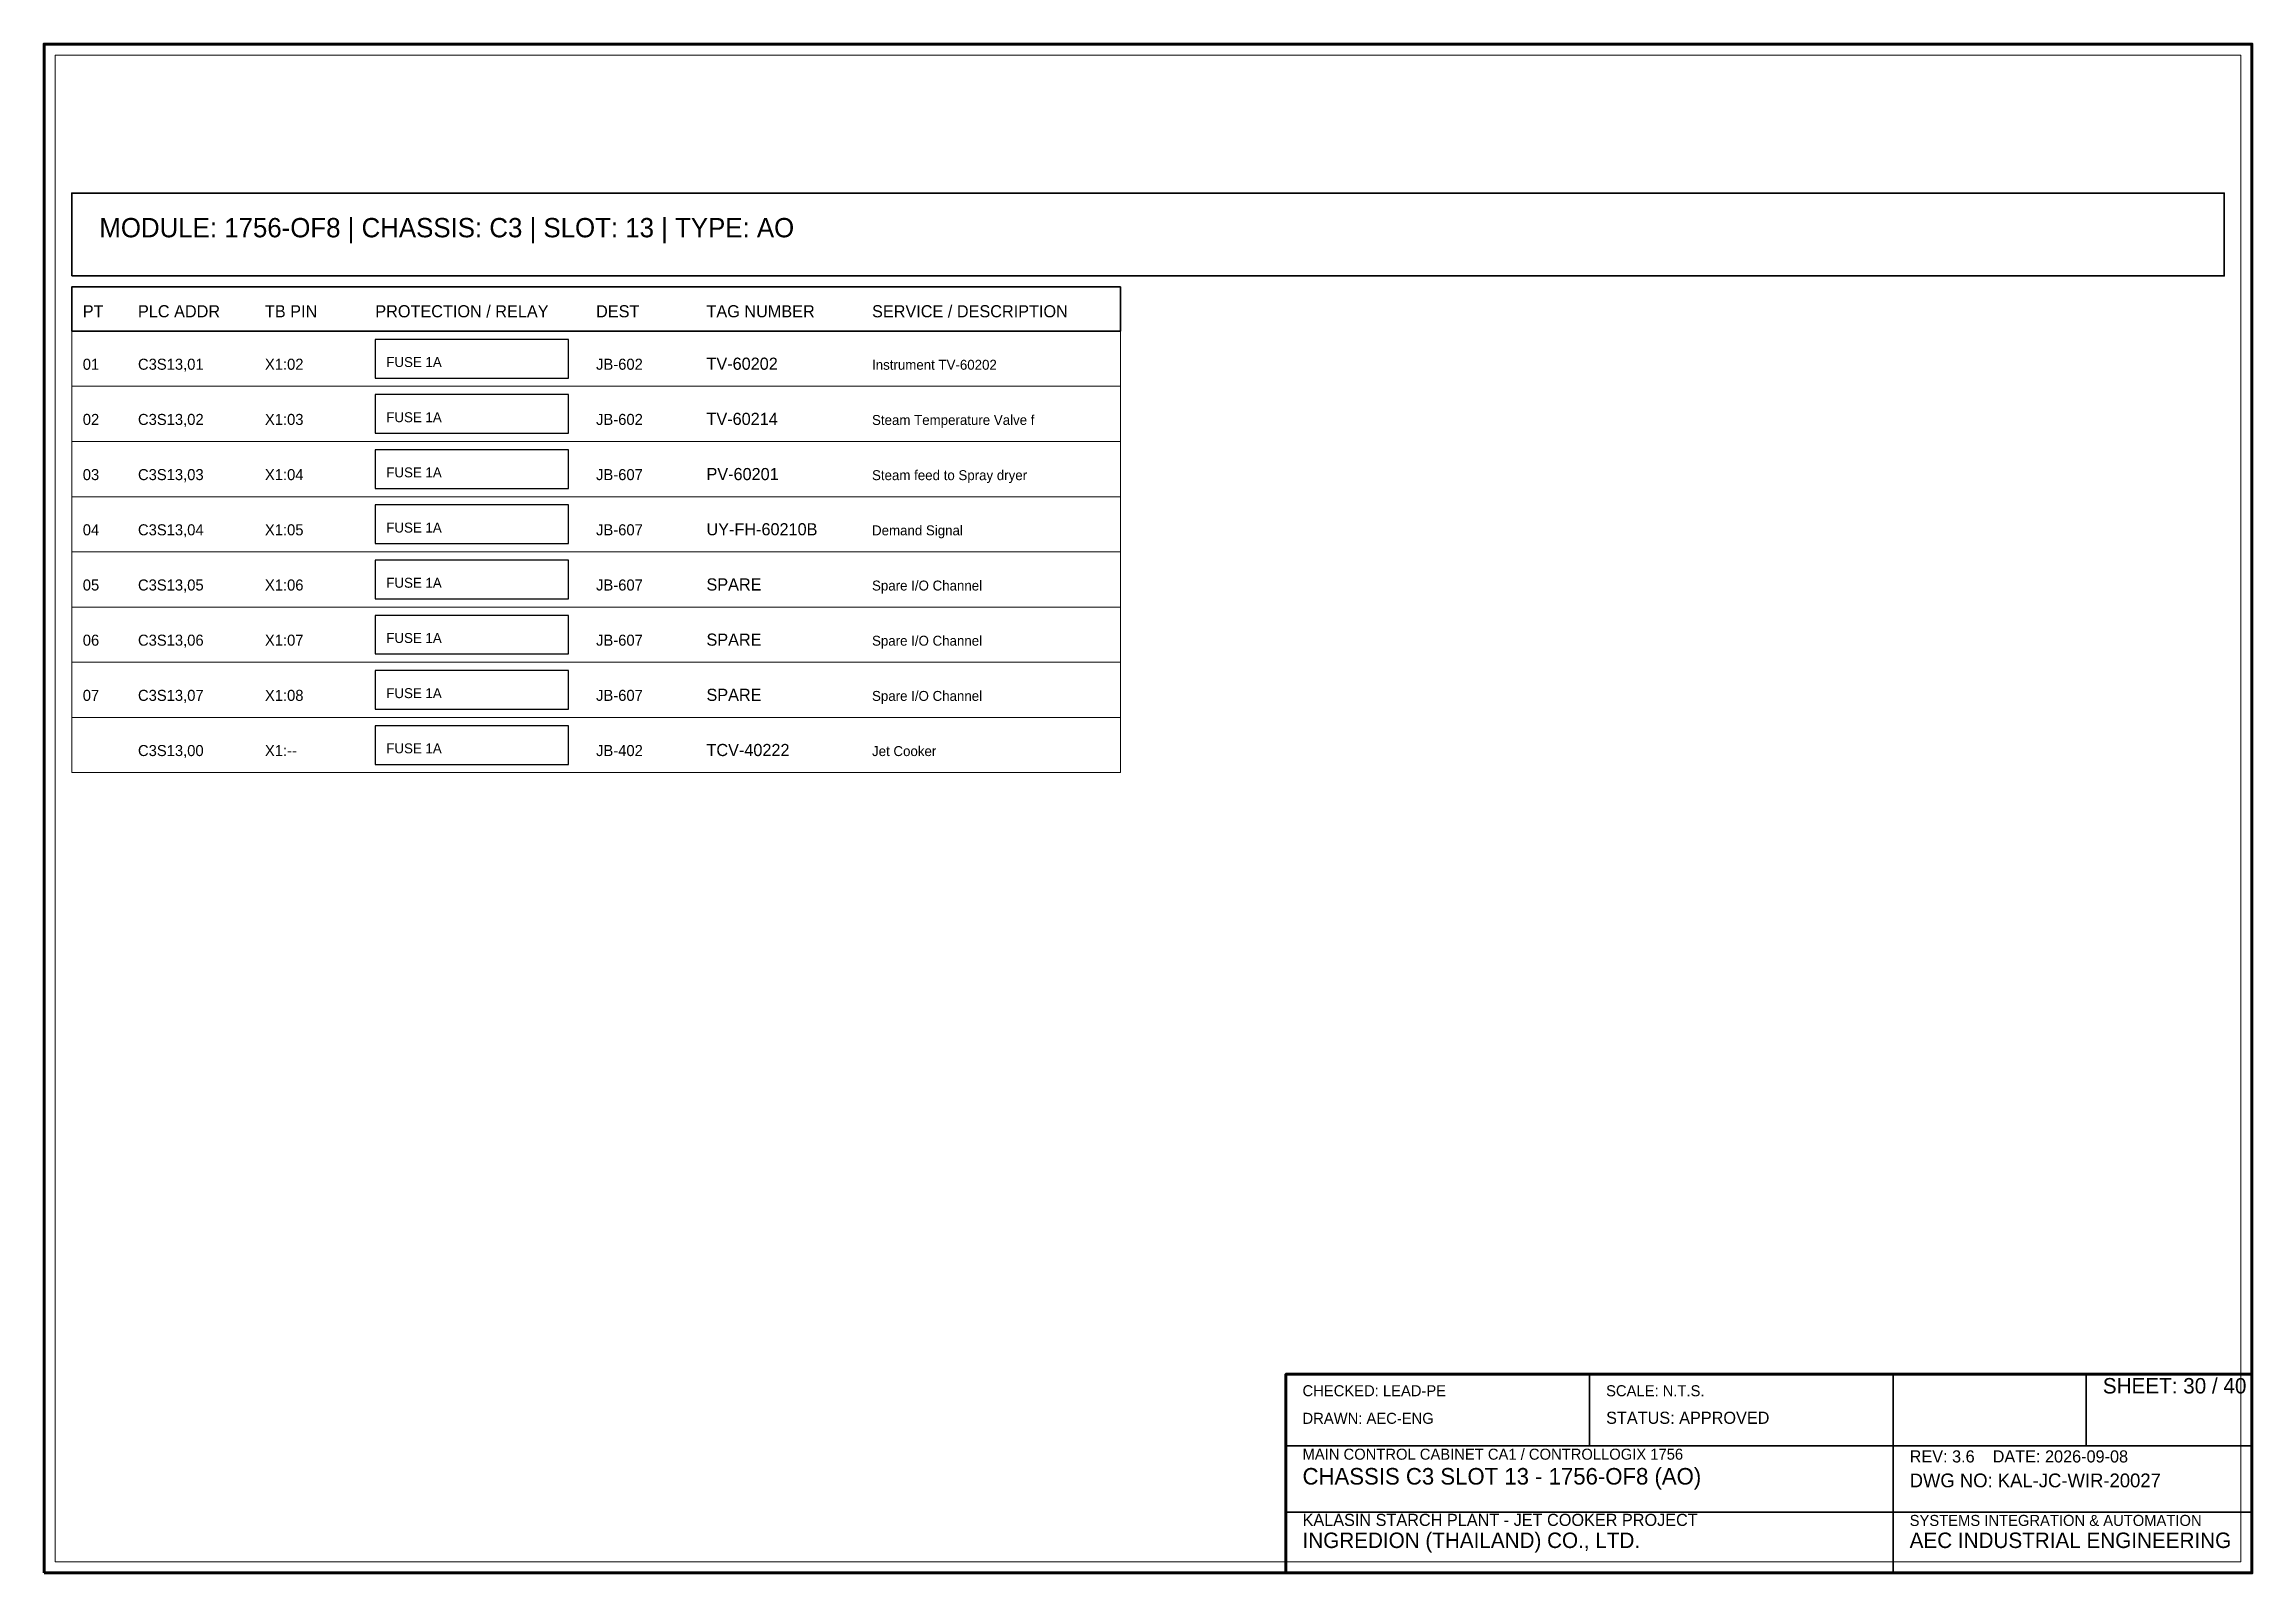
# Model space of a CAD drawing. Header units: millimetres. Extents: x 0 to 2200, y -2240 to 277.
# Drawn here: x 1800 to 2200, y -1600 to -1323 of the extents above; entities that cross this region are included whole.
import ezdxf

# ---------------------------------------------------------------- set-up
doc = ezdxf.new("R2010")
doc.units = ezdxf.units.MM
for name, color, linetype, lineweight in [('0_BORDER', 7, 'Continuous', 70), ('0_TITLE_BLOCK', 4, 'Continuous', 35), ('IE-CABLE', 6, 'Continuous', 25), ('IE-EQUIP', 2, 'Continuous', 35), ('IE-WIRE', 1, 'Continuous', 25), ('NOTATIONS', 8, 'Continuous', 18), ('TER', 3, 'Continuous', 35), ('TEXTS', 7, 'Continuous', 25)]:
    doc.layers.add(name, color=color, linetype=linetype, lineweight=lineweight)

msp = doc.modelspace()

# ---------------------------------------------------------------- texts
at = {"layer": '0_TITLE_BLOCK'}
for s, height, p in [('MODULE: 1756-OF8 | CHASSIS: C3 | SLOT: 13 | TYPE: AO', 3.5, (1810, -1358)), ('PT', 2.2, (1807, -1372.5)), ('PLC ADDR', 2.2, (1817, -1372.5)), ('TB PIN', 2.2, (1840, -1372.5)), ('PROTECTION / RELAY', 2.2, (1860, -1372.5)), ('DEST', 2.2, (1900, -1372.5)), ('TAG NUMBER', 2.2, (1920, -1372.5)), ('SERVICE / DESCRIPTION', 2.2, (1950, -1372.5)), ('SHEET: 30 / 40', 2.8, (2173, -1567.5)), ('STATUS: APPROVED', 2.2, (2083, -1573)), ('CHASSIS C3 SLOT 13 - 1756-OF8 (AO)', 3, (2028, -1584)), ('INGREDION (THAILAND) CO., LTD.', 2.8, (2028, -1595.5)), ('AEC INDUSTRIAL ENGINEERING', 2.8, (2138, -1595.5))]:
    msp.add_text(s, height=height, dxfattribs=at).set_placement(p)
at = {"layer": 'IE-CABLE'}
for s, p in [('JB-602', (1900, -1382)), ('JB-602', (1900, -1392)), ('JB-607', (1900, -1402)), ('JB-607', (1900, -1412)), ('JB-607', (1900, -1422)), ('JB-607', (1900, -1432)), ('JB-607', (1900, -1442)), ('JB-402', (1900, -1452))]:
    msp.add_text(s, height=2, dxfattribs=at).set_placement(p)
at = {"layer": 'IE-WIRE'}
for p in [(1862, -1381.5), (1862, -1391.5), (1862, -1401.5), (1862, -1411.5), (1862, -1421.5), (1862, -1431.5), (1862, -1441.5), (1862, -1451.5)]:
    msp.add_text('FUSE 1A', height=1.8, dxfattribs=at).set_placement(p)
at = {"layer": 'TER'}
for s, p in [('X1:02', (1840, -1382)), ('X1:03', (1840, -1392)), ('X1:04', (1840, -1402)), ('X1:05', (1840, -1412)), ('X1:06', (1840, -1422)), ('X1:07', (1840, -1432)), ('X1:08', (1840, -1442)), ('X1:--', (1840, -1452))]:
    msp.add_text(s, height=2, dxfattribs=at).set_placement(p)
at = {"layer": 'TEXTS'}
for s, height, p in [('01', 2, (1807, -1382)), ('C3S13,01', 2, (1817, -1382)), ('TV-60202', 2.2, (1920, -1382)), ('Instrument TV-60202', 1.8, (1950, -1382)), ('02', 2, (1807, -1392)), ('C3S13,02', 2, (1817, -1392)), ('TV-60214', 2.2, (1920, -1392)), ('Steam Temperature Valve f', 1.8, (1950, -1392)), ('03', 2, (1807, -1402)), ('C3S13,03', 2, (1817, -1402)), ('PV-60201', 2.2, (1920, -1402)), ('Steam feed to Spray dryer', 1.8, (1950, -1402)), ('04', 2, (1807, -1412)), ('C3S13,04', 2, (1817, -1412)), ('UY-FH-60210B', 2.2, (1920, -1412)), ('Demand Signal', 1.8, (1950, -1412)), ('05', 2, (1807, -1422)), ('C3S13,05', 2, (1817, -1422)), ('SPARE', 2.2, (1920, -1422)), ('Spare I/O Channel', 1.8, (1950, -1422)), ('06', 2, (1807, -1432)), ('C3S13,06', 2, (1817, -1432)), ('SPARE', 2.2, (1920, -1432)), ('Spare I/O Channel', 1.8, (1950, -1432)), ('07', 2, (1807, -1442)), ('C3S13,07', 2, (1817, -1442)), ('SPARE', 2.2, (1920, -1442)), ('Spare I/O Channel', 1.8, (1950, -1442)), ('C3S13,00', 2, (1817, -1452)), ('TCV-40222', 2.2, (1920, -1452)), ('Jet Cooker', 1.8, (1950, -1452)), ('CHECKED: LEAD-PE', 2, (2028, -1568)), ('SCALE: N.T.S.', 2, (2083, -1568)), ('DRAWN: AEC-ENG', 2, (2028, -1573)), ('MAIN CONTROL CABINET CA1 / CONTROLLOGIX 1756', 2, (2028, -1579.5)), ('REV: 3.6    DATE: 2026-09-08', 2.2, (2138, -1580)), ('DWG NO: KAL-JC-WIR-20027', 2.5, (2138, -1584.5)), ('KALASIN STARCH PLANT - JET COOKER PROJECT', 2.2, (2028, -1591.5)), ('SYSTEMS INTEGRATION & AUTOMATION', 2, (2138, -1591.5))]:
    msp.add_text(s, height=height, dxfattribs=at).set_placement(p)

# ---------------------------------------------------------------- linework, layer by layer
at = {"layer": '0_BORDER'}
for points in [[(1800, -1600), (2200, -1600), (2200, -1323), (1800, -1323)], [(2025, -1600), (2200, -1600), (2200, -1564), (2025, -1564)]]:
    msp.add_lwpolyline(points, close=True, dxfattribs=at)
at = {"layer": '0_TITLE_BLOCK'}
for p, q in [((2080, -1577), (2080, -1564)), ((2135, -1577), (2135, -1564)), ((2170, -1577), (2170, -1564)), ((2025, -1577), (2200, -1577)), ((2135, -1600), (2135, -1577)), ((2025, -1589), (2200, -1589))]:
    msp.add_line(p, q, dxfattribs=at)
msp.add_lwpolyline([(1805, -1375), (1995, -1375), (1995, -1367), (1805, -1367)], close=True, dxfattribs=at)
at = {"layer": 'IE-EQUIP'}
msp.add_lwpolyline([(1805, -1365), (2195, -1365), (2195, -1350), (1805, -1350)], close=True, dxfattribs=at)
at = {"layer": 'IE-WIRE'}
for points in [[(1860, -1383.5), (1895, -1383.5), (1895, -1376.5), (1860, -1376.5)], [(1860, -1393.5), (1895, -1393.5), (1895, -1386.5), (1860, -1386.5)], [(1860, -1403.5), (1895, -1403.5), (1895, -1396.5), (1860, -1396.5)], [(1860, -1413.5), (1895, -1413.5), (1895, -1406.5), (1860, -1406.5)], [(1860, -1423.5), (1895, -1423.5), (1895, -1416.5), (1860, -1416.5)], [(1860, -1433.5), (1895, -1433.5), (1895, -1426.5), (1860, -1426.5)], [(1860, -1443.5), (1895, -1443.5), (1895, -1436.5), (1860, -1436.5)], [(1860, -1453.5), (1895, -1453.5), (1895, -1446.5), (1860, -1446.5)]]:
    msp.add_lwpolyline(points, close=True, dxfattribs=at)
at = {"layer": 'NOTATIONS'}
for points in [[(1802, -1598), (2198, -1598), (2198, -1325), (1802, -1325)], [(1805, -1385), (1995, -1385), (1995, -1375), (1805, -1375)], [(1805, -1395), (1995, -1395), (1995, -1385), (1805, -1385)], [(1805, -1405), (1995, -1405), (1995, -1395), (1805, -1395)], [(1805, -1415), (1995, -1415), (1995, -1405), (1805, -1405)], [(1805, -1425), (1995, -1425), (1995, -1415), (1805, -1415)], [(1805, -1435), (1995, -1435), (1995, -1425), (1805, -1425)], [(1805, -1445), (1995, -1445), (1995, -1435), (1805, -1435)], [(1805, -1455), (1995, -1455), (1995, -1445), (1805, -1445)]]:
    msp.add_lwpolyline(points, close=True, dxfattribs=at)

msp.set_redraw_order([(e.dxf.handle, doc.entitydb.next_handle()) for e in msp.query("TEXT MTEXT ATTDEF DIMENSION ARC_DIMENSION")])  # texts and dimensions are drawn at this point

doc.saveas('drawing.dxf')
